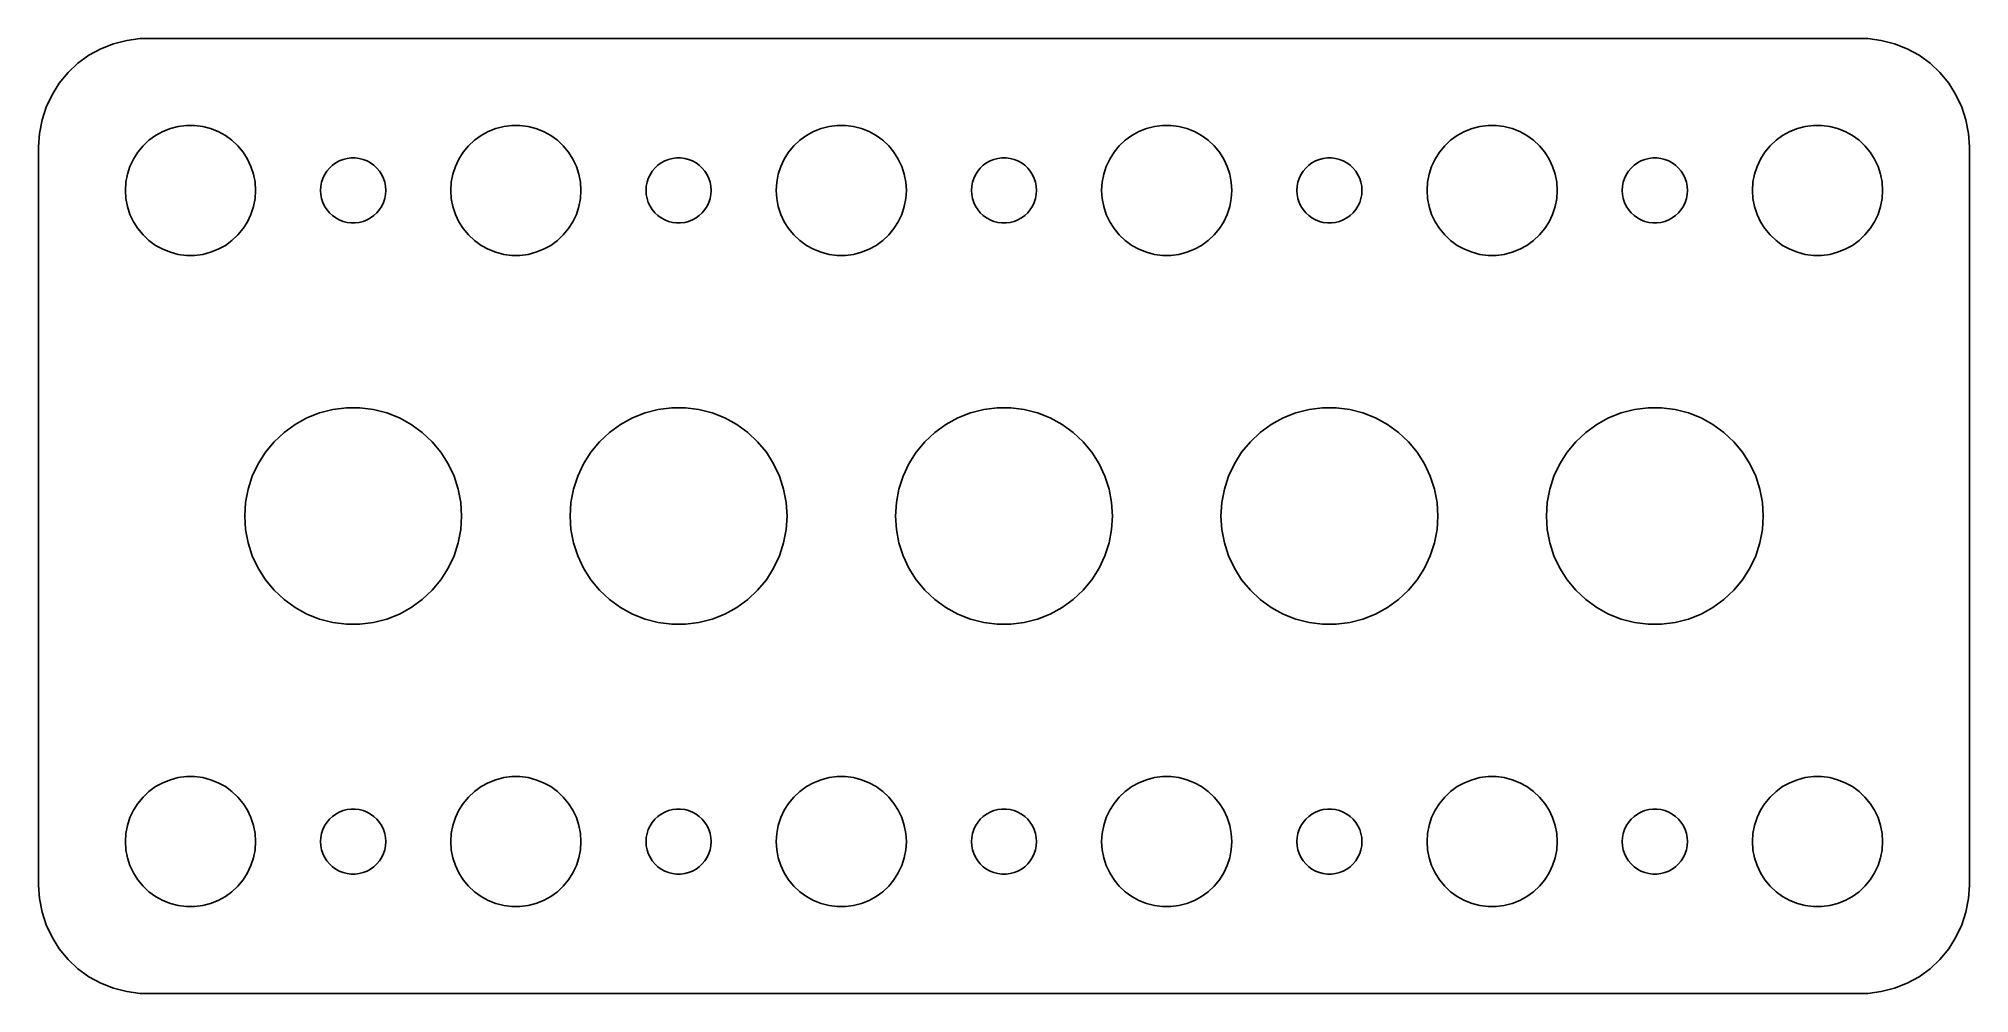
# Model space of a CAD drawing. Header units: metres. Extents: x -44.5 to 44.5, y -22 to 22.
import ezdxf

# ---------------------------------------------------------------- set-up
doc = ezdxf.new("R2010")
doc.units = ezdxf.units.M

msp = doc.modelspace()

# ---------------------------------------------------------------- linework, layer by layer
for p, q in [((-41.6289, 21.5241), (-42.1791, 21.2216)), ((-41.0451, 21.7553), (-41.6289, 21.5241)), ((-40.4369, 21.9114), (-41.0451, 21.7553)), ((-39.8139, 21.9901), (-40.4369, 21.9114)), ((39.8139, 21.9901), (-39.8139, 21.9901)), ((40.4369, 21.9114), (39.8139, 21.9901)), ((41.0451, 21.7553), (40.4369, 21.9114)), ((41.6289, 21.5241), (41.0451, 21.7553)), ((42.1791, 21.2216), (41.6289, 21.5241)), ((-42.6871, 20.8526), (-43.1448, 20.4227)), ((-42.1791, 21.2216), (-42.6871, 20.8526)), ((42.6871, 20.8526), (42.1791, 21.2216)), ((43.1448, 20.4227), (42.6871, 20.8526)), ((-43.5451, 19.9389), (-43.8815, 19.4088)), ((-43.1448, 20.4227), (-43.5451, 19.9389)), ((43.5451, 19.9389), (43.1448, 20.4227)), ((43.8815, 19.4088), (43.5451, 19.9389)), ((-44.1489, 18.8406), (-44.3429, 18.2434)), ((-43.8815, 19.4088), (-44.1489, 18.8406)), ((44.1489, 18.8406), (43.8815, 19.4088)), ((44.3429, 18.2434), (44.1489, 18.8406)), ((-44.3429, 18.2434), (-44.4606, 17.6267)), ((-38.7773, 17.7145), (-38.427, 17.8532)), ((-38.427, 17.8532), (-38.0621, 17.9469)), ((-38.0621, 17.9469), (-37.6884, 17.9941)), ((-37.6884, 17.9941), (-37.3116, 17.9941)), ((-37.3116, 17.9941), (-36.9379, 17.9469)), ((-36.9379, 17.9469), (-36.5729, 17.8532)), ((-36.5729, 17.8532), (-36.2227, 17.7145)), ((-23.7773, 17.7145), (-23.427, 17.8532)), ((-23.427, 17.8532), (-23.0621, 17.9469)), ((-23.0621, 17.9469), (-22.6884, 17.9941)), ((-22.6884, 17.9941), (-22.3116, 17.9941)), ((-22.3116, 17.9941), (-21.9379, 17.9469)), ((-21.9379, 17.9469), (-21.5729, 17.8532)), ((-21.5729, 17.8532), (-21.2227, 17.7145)), ((-8.77733, 17.7145), (-8.42705, 17.8532)), ((-8.42705, 17.8532), (-8.06213, 17.9469)), ((-8.06213, 17.9469), (-7.68837, 17.9941)), ((-7.68837, 17.9941), (-7.31161, 17.9941)), ((-7.31161, 17.9941), (-6.93785, 17.9469)), ((-6.93785, 17.9469), (-6.57294, 17.8532)), ((-6.57294, 17.8532), (-6.22266, 17.7145)), ((6.22266, 17.7145), (6.57294, 17.8532)), ((6.57294, 17.8532), (6.93785, 17.9469)), ((6.93785, 17.9469), (7.31161, 17.9941)), ((7.31161, 17.9941), (7.68837, 17.9941)), ((7.68837, 17.9941), (8.06213, 17.9469)), ((8.06213, 17.9469), (8.42705, 17.8532)), ((8.42705, 17.8532), (8.77733, 17.7145)), ((21.2227, 17.7145), (21.5729, 17.8532)), ((21.5729, 17.8532), (21.9379, 17.9469)), ((21.9379, 17.9469), (22.3116, 17.9941)), ((22.3116, 17.9941), (22.6884, 17.9941)), ((22.6884, 17.9941), (23.0621, 17.9469)), ((23.0621, 17.9469), (23.427, 17.8532)), ((23.427, 17.8532), (23.7773, 17.7145)), ((36.2227, 17.7145), (36.5729, 17.8532)), ((36.5729, 17.8532), (36.9379, 17.9469)), ((36.9379, 17.9469), (37.3116, 17.9941)), ((37.3116, 17.9941), (37.6884, 17.9941)), ((37.6884, 17.9941), (38.0621, 17.9469)), ((38.0621, 17.9469), (38.427, 17.8532)), ((38.427, 17.8532), (38.7773, 17.7145)), ((44.4606, 17.6267), (44.3429, 18.2434)), ((-44.4606, 17.6267), (-44.5, 17)), ((-44.5, 17), (-44.5, -17)), ((-39.927, 16.7634), (-39.6869, 17.0536)), ((-39.6869, 17.0536), (-39.4123, 17.3115)), ((-39.4123, 17.3115), (-39.1075, 17.533)), ((-39.1075, 17.533), (-38.7773, 17.7145)), ((-36.2227, 17.7145), (-35.8925, 17.533)), ((-35.8925, 17.533), (-35.5877, 17.3115)), ((-35.5877, 17.3115), (-35.3131, 17.0536)), ((-35.3131, 17.0536), (-35.0729, 16.7634)), ((-24.927, 16.7634), (-24.6869, 17.0536)), ((-24.6869, 17.0536), (-24.4123, 17.3115)), ((-24.4123, 17.3115), (-24.1075, 17.533)), ((-24.1075, 17.533), (-23.7773, 17.7145)), ((-21.2227, 17.7145), (-20.8925, 17.533)), ((-20.8925, 17.533), (-20.5877, 17.3115)), ((-20.5877, 17.3115), (-20.3131, 17.0536)), ((-20.3131, 17.0536), (-20.0729, 16.7634)), ((-9.92705, 16.7634), (-9.6869, 17.0536)), ((-9.6869, 17.0536), (-9.41226, 17.3115)), ((-9.41226, 17.3115), (-9.10747, 17.533)), ((-9.10747, 17.533), (-8.77733, 17.7145)), ((-6.22266, 17.7145), (-5.89252, 17.533)), ((-5.89252, 17.533), (-5.58772, 17.3115)), ((-5.58772, 17.3115), (-5.31308, 17.0536)), ((-5.31308, 17.0536), (-5.07294, 16.7634)), ((5.07294, 16.7634), (5.31308, 17.0536)), ((5.31308, 17.0536), (5.58772, 17.3115)), ((5.58772, 17.3115), (5.89252, 17.533)), ((5.89252, 17.533), (6.22266, 17.7145)), ((8.77733, 17.7145), (9.10747, 17.533)), ((9.10747, 17.533), (9.41226, 17.3115)), ((9.41226, 17.3115), (9.6869, 17.0536)), ((9.6869, 17.0536), (9.92705, 16.7634)), ((20.0729, 16.7634), (20.3131, 17.0536)), ((20.3131, 17.0536), (20.5877, 17.3115)), ((20.5877, 17.3115), (20.8925, 17.533)), ((20.8925, 17.533), (21.2227, 17.7145)), ((23.7773, 17.7145), (24.1075, 17.533)), ((24.1075, 17.533), (24.4123, 17.3115)), ((24.4123, 17.3115), (24.6869, 17.0536)), ((24.6869, 17.0536), (24.927, 16.7634)), ((35.0729, 16.7634), (35.3131, 17.0536)), ((35.3131, 17.0536), (35.5877, 17.3115)), ((35.5877, 17.3115), (35.8925, 17.533)), ((35.8925, 17.533), (36.2227, 17.7145)), ((38.7773, 17.7145), (39.1075, 17.533)), ((39.1075, 17.533), (39.4123, 17.3115)), ((39.4123, 17.3115), (39.6869, 17.0536)), ((39.6869, 17.0536), (39.927, 16.7634)), ((44.5, 17), (44.4606, 17.6267)), ((44.5, -17), (44.5, 17)), ((-40.4057, 15.7461), (-40.2893, 16.1044)), ((-40.2893, 16.1044), (-40.1289, 16.4453)), ((-40.1289, 16.4453), (-39.927, 16.7634)), ((-35.0729, 16.7634), (-34.8711, 16.4453)), ((-34.8711, 16.4453), (-34.7107, 16.1044)), ((-34.7107, 16.1044), (-34.5942, 15.7461)), ((-31.2135, 15.8817), (-31.0934, 16.0268)), ((-31.0934, 16.0268), (-30.9561, 16.1558)), ((-30.9561, 16.1558), (-30.8037, 16.2665)), ((-30.8037, 16.2665), (-30.6387, 16.3572)), ((-30.6387, 16.3572), (-30.4635, 16.4266)), ((-30.4635, 16.4266), (-30.2811, 16.4734)), ((-30.2811, 16.4734), (-30.0942, 16.497)), ((-30.0942, 16.497), (-29.9058, 16.497)), ((-29.9058, 16.497), (-29.7189, 16.4734)), ((-29.7189, 16.4734), (-29.5365, 16.4266)), ((-29.5365, 16.4266), (-29.3613, 16.3572)), ((-29.3613, 16.3572), (-29.1963, 16.2665)), ((-29.1963, 16.2665), (-29.0439, 16.1558)), ((-29.0439, 16.1558), (-28.9065, 16.0268)), ((-28.9065, 16.0268), (-28.7865, 15.8817)), ((-25.4057, 15.7461), (-25.2893, 16.1044)), ((-25.2893, 16.1044), (-25.1289, 16.4453)), ((-25.1289, 16.4453), (-24.927, 16.7634)), ((-20.0729, 16.7634), (-19.8711, 16.4453)), ((-19.8711, 16.4453), (-19.7107, 16.1044)), ((-19.7107, 16.1044), (-19.5942, 15.7461)), ((-16.2135, 15.8817), (-16.0934, 16.0268)), ((-16.0934, 16.0268), (-15.9561, 16.1558)), ((-15.9561, 16.1558), (-15.8037, 16.2665)), ((-15.8037, 16.2665), (-15.6387, 16.3572)), ((-15.6387, 16.3572), (-15.4635, 16.4266)), ((-15.4635, 16.4266), (-15.2811, 16.4734)), ((-15.2811, 16.4734), (-15.0942, 16.497)), ((-15.0942, 16.497), (-14.9058, 16.497)), ((-14.9058, 16.497), (-14.7189, 16.4734)), ((-14.7189, 16.4734), (-14.5365, 16.4266)), ((-14.5365, 16.4266), (-14.3613, 16.3572)), ((-14.3613, 16.3572), (-14.1963, 16.2665)), ((-14.1963, 16.2665), (-14.0439, 16.1558)), ((-14.0439, 16.1558), (-13.9065, 16.0268)), ((-13.9065, 16.0268), (-13.7865, 15.8817)), ((-10.4057, 15.7461), (-10.2893, 16.1044)), ((-10.2893, 16.1044), (-10.1289, 16.4453)), ((-10.1289, 16.4453), (-9.92705, 16.7634)), ((-5.07294, 16.7634), (-4.87108, 16.4453)), ((-4.87108, 16.4453), (-4.71066, 16.1044)), ((-4.71066, 16.1044), (-4.59424, 15.7461)), ((-1.21352, 15.8817), (-1.09344, 16.0268)), ((-1.09344, 16.0268), (-0.956131, 16.1558)), ((-0.956131, 16.1558), (-0.803726, 16.2665)), ((-0.803726, 16.2665), (-0.638657, 16.3572)), ((-0.638657, 16.3572), (-0.463516, 16.4266)), ((-0.463516, 16.4266), (-0.281067, 16.4734)), ((-0.281067, 16.4734), (-0.094177, 16.497)), ((-0.094177, 16.497), (0.094177, 16.497)), ((0.094177, 16.497), (0.281067, 16.4734)), ((0.281067, 16.4734), (0.463516, 16.4266)), ((0.463516, 16.4266), (0.638657, 16.3572)), ((0.638657, 16.3572), (0.803726, 16.2665)), ((0.803726, 16.2665), (0.956131, 16.1558)), ((0.956131, 16.1558), (1.09344, 16.0268)), ((1.09344, 16.0268), (1.21352, 15.8817)), ((4.59424, 15.7461), (4.71066, 16.1044)), ((4.71066, 16.1044), (4.87108, 16.4453)), ((4.87108, 16.4453), (5.07294, 16.7634)), ((9.92705, 16.7634), (10.1289, 16.4453)), ((10.1289, 16.4453), (10.2893, 16.1044)), ((10.2893, 16.1044), (10.4057, 15.7461)), ((13.7865, 15.8817), (13.9065, 16.0268)), ((13.9065, 16.0268), (14.0439, 16.1558)), ((14.0439, 16.1558), (14.1963, 16.2665)), ((14.1963, 16.2665), (14.3613, 16.3572)), ((14.3613, 16.3572), (14.5365, 16.4266)), ((14.5365, 16.4266), (14.7189, 16.4734)), ((14.7189, 16.4734), (14.9058, 16.497)), ((14.9058, 16.497), (15.0942, 16.497)), ((15.0942, 16.497), (15.2811, 16.4734)), ((15.2811, 16.4734), (15.4635, 16.4266)), ((15.4635, 16.4266), (15.6387, 16.3572)), ((15.6387, 16.3572), (15.8037, 16.2665)), ((15.8037, 16.2665), (15.9561, 16.1558)), ((15.9561, 16.1558), (16.0934, 16.0268)), ((16.0934, 16.0268), (16.2135, 15.8817)), ((19.5942, 15.7461), (19.7107, 16.1044)), ((19.7107, 16.1044), (19.8711, 16.4453)), ((19.8711, 16.4453), (20.0729, 16.7634)), ((24.927, 16.7634), (25.1289, 16.4453)), ((25.1289, 16.4453), (25.2893, 16.1044)), ((25.2893, 16.1044), (25.4057, 15.7461)), ((28.7865, 15.8817), (28.9065, 16.0268)), ((28.9065, 16.0268), (29.0439, 16.1558)), ((29.0439, 16.1558), (29.1963, 16.2665)), ((29.1963, 16.2665), (29.3613, 16.3572)), ((29.3613, 16.3572), (29.5365, 16.4266)), ((29.5365, 16.4266), (29.7189, 16.4734)), ((29.7189, 16.4734), (29.9058, 16.497)), ((29.9058, 16.497), (30.0942, 16.497)), ((30.0942, 16.497), (30.2811, 16.4734)), ((30.2811, 16.4734), (30.4635, 16.4266)), ((30.4635, 16.4266), (30.6387, 16.3572)), ((30.6387, 16.3572), (30.8037, 16.2665)), ((30.8037, 16.2665), (30.9561, 16.1558)), ((30.9561, 16.1558), (31.0934, 16.0268)), ((31.0934, 16.0268), (31.2135, 15.8817)), ((34.5942, 15.7461), (34.7107, 16.1044)), ((34.7107, 16.1044), (34.8711, 16.4453)), ((34.8711, 16.4453), (35.0729, 16.7634)), ((39.927, 16.7634), (40.1289, 16.4453)), ((40.1289, 16.4453), (40.2893, 16.1044)), ((40.2893, 16.1044), (40.4057, 15.7461)), ((-40.5, 15), (-40.4763, 15.376)), ((-40.4763, 15.376), (-40.4057, 15.7461)), ((-34.5942, 15.7461), (-34.5237, 15.376)), ((-34.5237, 15.376), (-34.5, 15)), ((-31.5, 15), (-31.4882, 15.188)), ((-31.4882, 15.188), (-31.4529, 15.373)), ((-31.4529, 15.373), (-31.3947, 15.5522)), ((-31.3947, 15.5522), (-31.3145, 15.7226)), ((-31.3145, 15.7226), (-31.2135, 15.8817)), ((-28.7865, 15.8817), (-28.6855, 15.7226)), ((-28.6855, 15.7226), (-28.6053, 15.5522)), ((-28.6053, 15.5522), (-28.5471, 15.373)), ((-28.5471, 15.373), (-28.5118, 15.188)), ((-28.5118, 15.188), (-28.5, 15)), ((-25.5, 15), (-25.4763, 15.376)), ((-25.4763, 15.376), (-25.4057, 15.7461)), ((-19.5942, 15.7461), (-19.5237, 15.376)), ((-19.5237, 15.376), (-19.5, 15)), ((-16.5, 15), (-16.4882, 15.188)), ((-16.4882, 15.188), (-16.4529, 15.373)), ((-16.4529, 15.373), (-16.3947, 15.5522)), ((-16.3947, 15.5522), (-16.3145, 15.7226)), ((-16.3145, 15.7226), (-16.2135, 15.8817)), ((-13.7865, 15.8817), (-13.6855, 15.7226)), ((-13.6855, 15.7226), (-13.6053, 15.5522)), ((-13.6053, 15.5522), (-13.5471, 15.373)), ((-13.5471, 15.373), (-13.5118, 15.188)), ((-13.5118, 15.188), (-13.5, 15)), ((-10.5, 15), (-10.4763, 15.376)), ((-10.4763, 15.376), (-10.4057, 15.7461)), ((-4.59424, 15.7461), (-4.52365, 15.376)), ((-4.52365, 15.376), (-4.5, 15)), ((-1.5, 15), (-1.48816, 15.188)), ((-1.48816, 15.188), (-1.45287, 15.373)), ((-1.45287, 15.373), (-1.39465, 15.5522)), ((-1.39465, 15.5522), (-1.31445, 15.7226)), ((-1.31445, 15.7226), (-1.21352, 15.8817)), ((1.21352, 15.8817), (1.31445, 15.7226)), ((1.31445, 15.7226), (1.39465, 15.5522)), ((1.39465, 15.5522), (1.45287, 15.373)), ((1.45287, 15.373), (1.48816, 15.188)), ((1.48816, 15.188), (1.5, 15)), ((4.5, 15), (4.52365, 15.376)), ((4.52365, 15.376), (4.59424, 15.7461)), ((10.4057, 15.7461), (10.4763, 15.376)), ((10.4763, 15.376), (10.5, 15)), ((13.5, 15), (13.5118, 15.188)), ((13.5118, 15.188), (13.5471, 15.373)), ((13.5471, 15.373), (13.6053, 15.5522)), ((13.6053, 15.5522), (13.6855, 15.7226)), ((13.6855, 15.7226), (13.7865, 15.8817)), ((16.2135, 15.8817), (16.3145, 15.7226)), ((16.3145, 15.7226), (16.3947, 15.5522)), ((16.3947, 15.5522), (16.4529, 15.373)), ((16.4529, 15.373), (16.4882, 15.188)), ((16.4882, 15.188), (16.5, 15)), ((19.5, 15), (19.5237, 15.376)), ((19.5237, 15.376), (19.5942, 15.7461)), ((25.4057, 15.7461), (25.4763, 15.376)), ((25.4763, 15.376), (25.5, 15)), ((28.5, 15), (28.5118, 15.188)), ((28.5118, 15.188), (28.5471, 15.373)), ((28.5471, 15.373), (28.6053, 15.5522)), ((28.6053, 15.5522), (28.6855, 15.7226)), ((28.6855, 15.7226), (28.7865, 15.8817)), ((31.2135, 15.8817), (31.3145, 15.7226)), ((31.3145, 15.7226), (31.3947, 15.5522)), ((31.3947, 15.5522), (31.4529, 15.373)), ((31.4529, 15.373), (31.4882, 15.188)), ((31.4882, 15.188), (31.5, 15)), ((34.5, 15), (34.5237, 15.376)), ((34.5237, 15.376), (34.5942, 15.7461)), ((40.4057, 15.7461), (40.4763, 15.376)), ((40.4763, 15.376), (40.5, 15)), ((-40.4763, 14.624), (-40.5, 15)), ((-40.4057, 14.2539), (-40.4763, 14.624)), ((-40.2893, 13.8956), (-40.4057, 14.2539)), ((-34.5942, 14.2539), (-34.7107, 13.8956)), ((-34.5237, 14.624), (-34.5942, 14.2539)), ((-34.5, 15), (-34.5237, 14.624)), ((-31.4882, 14.812), (-31.5, 15)), ((-31.4529, 14.627), (-31.4882, 14.812)), ((-31.3947, 14.4478), (-31.4529, 14.627)), ((-31.3145, 14.2774), (-31.3947, 14.4478)), ((-31.2135, 14.1183), (-31.3145, 14.2774)), ((-28.6855, 14.2774), (-28.7865, 14.1183)), ((-28.6053, 14.4478), (-28.6855, 14.2774)), ((-28.5471, 14.627), (-28.6053, 14.4478)), ((-28.5118, 14.812), (-28.5471, 14.627)), ((-28.5, 15), (-28.5118, 14.812)), ((-25.4763, 14.624), (-25.5, 15)), ((-25.4057, 14.2539), (-25.4763, 14.624)), ((-25.2893, 13.8956), (-25.4057, 14.2539)), ((-19.5942, 14.2539), (-19.7107, 13.8956)), ((-19.5237, 14.624), (-19.5942, 14.2539)), ((-19.5, 15), (-19.5237, 14.624)), ((-16.4882, 14.812), (-16.5, 15)), ((-16.4529, 14.627), (-16.4882, 14.812)), ((-16.3947, 14.4478), (-16.4529, 14.627)), ((-16.3145, 14.2774), (-16.3947, 14.4478)), ((-16.2135, 14.1183), (-16.3145, 14.2774)), ((-13.6855, 14.2774), (-13.7865, 14.1183)), ((-13.6053, 14.4478), (-13.6855, 14.2774)), ((-13.5471, 14.627), (-13.6053, 14.4478)), ((-13.5118, 14.812), (-13.5471, 14.627)), ((-13.5, 15), (-13.5118, 14.812)), ((-10.4763, 14.624), (-10.5, 15)), ((-10.4057, 14.2539), (-10.4763, 14.624)), ((-10.2893, 13.8956), (-10.4057, 14.2539)), ((-4.59424, 14.2539), (-4.71066, 13.8956)), ((-4.52365, 14.624), (-4.59424, 14.2539)), ((-4.5, 15), (-4.52365, 14.624)), ((-1.48816, 14.812), (-1.5, 15)), ((-1.45287, 14.627), (-1.48816, 14.812)), ((-1.39465, 14.4478), (-1.45287, 14.627)), ((-1.31445, 14.2774), (-1.39465, 14.4478)), ((-1.21352, 14.1183), (-1.31445, 14.2774)), ((1.31445, 14.2774), (1.21352, 14.1183)), ((1.39465, 14.4478), (1.31445, 14.2774)), ((1.45287, 14.627), (1.39465, 14.4478)), ((1.48816, 14.812), (1.45287, 14.627)), ((1.5, 15), (1.48816, 14.812)), ((4.52365, 14.624), (4.5, 15)), ((4.59424, 14.2539), (4.52365, 14.624)), ((4.71066, 13.8956), (4.59424, 14.2539)), ((10.4057, 14.2539), (10.2893, 13.8956)), ((10.4763, 14.624), (10.4057, 14.2539)), ((10.5, 15), (10.4763, 14.624)), ((13.5118, 14.812), (13.5, 15)), ((13.5471, 14.627), (13.5118, 14.812)), ((13.6053, 14.4478), (13.5471, 14.627)), ((13.6855, 14.2774), (13.6053, 14.4478)), ((13.7865, 14.1183), (13.6855, 14.2774)), ((16.3145, 14.2774), (16.2135, 14.1183)), ((16.3947, 14.4478), (16.3145, 14.2774)), ((16.4529, 14.627), (16.3947, 14.4478)), ((16.4882, 14.812), (16.4529, 14.627)), ((16.5, 15), (16.4882, 14.812)), ((19.5237, 14.624), (19.5, 15)), ((19.5942, 14.2539), (19.5237, 14.624)), ((19.7107, 13.8956), (19.5942, 14.2539)), ((25.4057, 14.2539), (25.2893, 13.8956)), ((25.4763, 14.624), (25.4057, 14.2539)), ((25.5, 15), (25.4763, 14.624)), ((28.5118, 14.812), (28.5, 15)), ((28.5471, 14.627), (28.5118, 14.812)), ((28.6053, 14.4478), (28.5471, 14.627)), ((28.6855, 14.2774), (28.6053, 14.4478)), ((28.7865, 14.1183), (28.6855, 14.2774)), ((31.3145, 14.2774), (31.2135, 14.1183)), ((31.3947, 14.4478), (31.3145, 14.2774)), ((31.4529, 14.627), (31.3947, 14.4478)), ((31.4882, 14.812), (31.4529, 14.627)), ((31.5, 15), (31.4882, 14.812)), ((34.5237, 14.624), (34.5, 15)), ((34.5942, 14.2539), (34.5237, 14.624)), ((34.7107, 13.8956), (34.5942, 14.2539)), ((40.4057, 14.2539), (40.2893, 13.8956)), ((40.4763, 14.624), (40.4057, 14.2539)), ((40.5, 15), (40.4763, 14.624)), ((-40.1289, 13.5547), (-40.2893, 13.8956)), ((-39.927, 13.2366), (-40.1289, 13.5547)), ((-34.8711, 13.5547), (-35.0729, 13.2366)), ((-34.7107, 13.8956), (-34.8711, 13.5547)), ((-31.0934, 13.9732), (-31.2135, 14.1183)), ((-30.9561, 13.8442), (-31.0934, 13.9732)), ((-30.8037, 13.7335), (-30.9561, 13.8442)), ((-30.6387, 13.6427), (-30.8037, 13.7335)), ((-30.4635, 13.5734), (-30.6387, 13.6427)), ((-30.2811, 13.5266), (-30.4635, 13.5734)), ((-30.0942, 13.5029), (-30.2811, 13.5266)), ((-29.9058, 13.5029), (-30.0942, 13.5029)), ((-29.7189, 13.5266), (-29.9058, 13.5029)), ((-29.5365, 13.5734), (-29.7189, 13.5266)), ((-29.3613, 13.6427), (-29.5365, 13.5734)), ((-29.1963, 13.7335), (-29.3613, 13.6427)), ((-29.0439, 13.8442), (-29.1963, 13.7335)), ((-28.9065, 13.9732), (-29.0439, 13.8442)), ((-28.7865, 14.1183), (-28.9065, 13.9732)), ((-25.1289, 13.5547), (-25.2893, 13.8956)), ((-24.927, 13.2366), (-25.1289, 13.5547)), ((-19.8711, 13.5547), (-20.0729, 13.2366)), ((-19.7107, 13.8956), (-19.8711, 13.5547)), ((-16.0934, 13.9732), (-16.2135, 14.1183)), ((-15.9561, 13.8442), (-16.0934, 13.9732)), ((-15.8037, 13.7335), (-15.9561, 13.8442)), ((-15.6387, 13.6427), (-15.8037, 13.7335)), ((-15.4635, 13.5734), (-15.6387, 13.6427)), ((-15.2811, 13.5266), (-15.4635, 13.5734)), ((-15.0942, 13.5029), (-15.2811, 13.5266)), ((-14.9058, 13.5029), (-15.0942, 13.5029)), ((-14.7189, 13.5266), (-14.9058, 13.5029)), ((-14.5365, 13.5734), (-14.7189, 13.5266)), ((-14.3613, 13.6427), (-14.5365, 13.5734)), ((-14.1963, 13.7335), (-14.3613, 13.6427)), ((-14.0439, 13.8442), (-14.1963, 13.7335)), ((-13.9065, 13.9732), (-14.0439, 13.8442)), ((-13.7865, 14.1183), (-13.9065, 13.9732)), ((-10.1289, 13.5547), (-10.2893, 13.8956)), ((-9.92705, 13.2366), (-10.1289, 13.5547)), ((-4.87108, 13.5547), (-5.07294, 13.2366)), ((-4.71066, 13.8956), (-4.87108, 13.5547)), ((-1.09344, 13.9732), (-1.21352, 14.1183)), ((-0.956131, 13.8442), (-1.09344, 13.9732)), ((-0.803726, 13.7335), (-0.956131, 13.8442)), ((-0.638657, 13.6427), (-0.803726, 13.7335)), ((-0.463516, 13.5734), (-0.638657, 13.6427)), ((-0.281067, 13.5266), (-0.463516, 13.5734)), ((-0.094177, 13.5029), (-0.281067, 13.5266)), ((0.094177, 13.5029), (-0.094177, 13.5029)), ((0.281067, 13.5266), (0.094177, 13.5029)), ((0.463516, 13.5734), (0.281067, 13.5266)), ((0.638657, 13.6427), (0.463516, 13.5734)), ((0.803726, 13.7335), (0.638657, 13.6427)), ((0.956131, 13.8442), (0.803726, 13.7335)), ((1.09344, 13.9732), (0.956131, 13.8442)), ((1.21352, 14.1183), (1.09344, 13.9732)), ((4.87108, 13.5547), (4.71066, 13.8956)), ((5.07294, 13.2366), (4.87108, 13.5547)), ((10.1289, 13.5547), (9.92705, 13.2366)), ((10.2893, 13.8956), (10.1289, 13.5547)), ((13.9065, 13.9732), (13.7865, 14.1183)), ((14.0439, 13.8442), (13.9065, 13.9732)), ((14.1963, 13.7335), (14.0439, 13.8442)), ((14.3613, 13.6427), (14.1963, 13.7335)), ((14.5365, 13.5734), (14.3613, 13.6427)), ((14.7189, 13.5266), (14.5365, 13.5734)), ((14.9058, 13.5029), (14.7189, 13.5266)), ((15.0942, 13.5029), (14.9058, 13.5029)), ((15.2811, 13.5266), (15.0942, 13.5029)), ((15.4635, 13.5734), (15.2811, 13.5266)), ((15.6387, 13.6427), (15.4635, 13.5734)), ((15.8037, 13.7335), (15.6387, 13.6427)), ((15.9561, 13.8442), (15.8037, 13.7335)), ((16.0934, 13.9732), (15.9561, 13.8442)), ((16.2135, 14.1183), (16.0934, 13.9732)), ((19.8711, 13.5547), (19.7107, 13.8956)), ((20.0729, 13.2366), (19.8711, 13.5547)), ((25.1289, 13.5547), (24.927, 13.2366)), ((25.2893, 13.8956), (25.1289, 13.5547)), ((28.9065, 13.9732), (28.7865, 14.1183)), ((29.0439, 13.8442), (28.9065, 13.9732)), ((29.1963, 13.7335), (29.0439, 13.8442)), ((29.3613, 13.6427), (29.1963, 13.7335)), ((29.5365, 13.5734), (29.3613, 13.6427)), ((29.7189, 13.5266), (29.5365, 13.5734)), ((29.9058, 13.5029), (29.7189, 13.5266)), ((30.0942, 13.5029), (29.9058, 13.5029)), ((30.2811, 13.5266), (30.0942, 13.5029)), ((30.4635, 13.5734), (30.2811, 13.5266)), ((30.6387, 13.6427), (30.4635, 13.5734)), ((30.8037, 13.7335), (30.6387, 13.6427)), ((30.9561, 13.8442), (30.8037, 13.7335)), ((31.0934, 13.9732), (30.9561, 13.8442)), ((31.2135, 14.1183), (31.0934, 13.9732)), ((34.8711, 13.5547), (34.7107, 13.8956)), ((35.0729, 13.2366), (34.8711, 13.5547)), ((40.1289, 13.5547), (39.927, 13.2366)), ((40.2893, 13.8956), (40.1289, 13.5547)), ((-39.6869, 12.9464), (-39.927, 13.2366)), ((-39.4123, 12.6884), (-39.6869, 12.9464)), ((-39.1075, 12.467), (-39.4123, 12.6884)), ((-38.7773, 12.2855), (-39.1075, 12.467)), ((-35.8925, 12.467), (-36.2227, 12.2855)), ((-35.5877, 12.6884), (-35.8925, 12.467)), ((-35.3131, 12.9464), (-35.5877, 12.6884)), ((-35.0729, 13.2366), (-35.3131, 12.9464)), ((-24.6869, 12.9464), (-24.927, 13.2366)), ((-24.4123, 12.6884), (-24.6869, 12.9464)), ((-24.1075, 12.467), (-24.4123, 12.6884)), ((-23.7773, 12.2855), (-24.1075, 12.467)), ((-20.8925, 12.467), (-21.2227, 12.2855)), ((-20.5877, 12.6884), (-20.8925, 12.467)), ((-20.3131, 12.9464), (-20.5877, 12.6884)), ((-20.0729, 13.2366), (-20.3131, 12.9464)), ((-9.6869, 12.9464), (-9.92705, 13.2366)), ((-9.41226, 12.6884), (-9.6869, 12.9464)), ((-9.10747, 12.467), (-9.41226, 12.6884)), ((-8.77733, 12.2855), (-9.10747, 12.467)), ((-5.89252, 12.467), (-6.22266, 12.2855)), ((-5.58772, 12.6884), (-5.89252, 12.467)), ((-5.31308, 12.9464), (-5.58772, 12.6884)), ((-5.07294, 13.2366), (-5.31308, 12.9464)), ((5.31308, 12.9464), (5.07294, 13.2366)), ((5.58772, 12.6884), (5.31308, 12.9464)), ((5.89252, 12.467), (5.58772, 12.6884)), ((6.22266, 12.2855), (5.89252, 12.467)), ((9.10747, 12.467), (8.77733, 12.2855)), ((9.41226, 12.6884), (9.10747, 12.467)), ((9.6869, 12.9464), (9.41226, 12.6884)), ((9.92705, 13.2366), (9.6869, 12.9464)), ((20.3131, 12.9464), (20.0729, 13.2366)), ((20.5877, 12.6884), (20.3131, 12.9464)), ((20.8925, 12.467), (20.5877, 12.6884)), ((21.2227, 12.2855), (20.8925, 12.467)), ((24.1075, 12.467), (23.7773, 12.2855)), ((24.4123, 12.6884), (24.1075, 12.467)), ((24.6869, 12.9464), (24.4123, 12.6884)), ((24.927, 13.2366), (24.6869, 12.9464)), ((35.3131, 12.9464), (35.0729, 13.2366)), ((35.5877, 12.6884), (35.3131, 12.9464)), ((35.8925, 12.467), (35.5877, 12.6884)), ((36.2227, 12.2855), (35.8925, 12.467)), ((39.1075, 12.467), (38.7773, 12.2855)), ((39.4123, 12.6884), (39.1075, 12.467)), ((39.6869, 12.9464), (39.4123, 12.6884)), ((39.927, 13.2366), (39.6869, 12.9464)), ((-38.427, 12.1468), (-38.7773, 12.2855)), ((-38.0621, 12.0531), (-38.427, 12.1468)), ((-37.6884, 12.0059), (-38.0621, 12.0531)), ((-37.3116, 12.0059), (-37.6884, 12.0059)), ((-36.9379, 12.0531), (-37.3116, 12.0059)), ((-36.5729, 12.1468), (-36.9379, 12.0531)), ((-36.2227, 12.2855), (-36.5729, 12.1468)), ((-23.427, 12.1468), (-23.7773, 12.2855)), ((-23.0621, 12.0531), (-23.427, 12.1468)), ((-22.6884, 12.0059), (-23.0621, 12.0531)), ((-22.3116, 12.0059), (-22.6884, 12.0059)), ((-21.9379, 12.0531), (-22.3116, 12.0059)), ((-21.5729, 12.1468), (-21.9379, 12.0531)), ((-21.2227, 12.2855), (-21.5729, 12.1468)), ((-8.42705, 12.1468), (-8.77733, 12.2855)), ((-8.06213, 12.0531), (-8.42705, 12.1468)), ((-7.68837, 12.0059), (-8.06213, 12.0531)), ((-7.31161, 12.0059), (-7.68837, 12.0059)), ((-6.93785, 12.0531), (-7.31161, 12.0059)), ((-6.57294, 12.1468), (-6.93785, 12.0531)), ((-6.22266, 12.2855), (-6.57294, 12.1468)), ((6.57294, 12.1468), (6.22266, 12.2855)), ((6.93785, 12.0531), (6.57294, 12.1468)), ((7.31161, 12.0059), (6.93785, 12.0531)), ((7.68837, 12.0059), (7.31161, 12.0059)), ((8.06213, 12.0531), (7.68837, 12.0059)), ((8.42705, 12.1468), (8.06213, 12.0531)), ((8.77733, 12.2855), (8.42705, 12.1468)), ((21.5729, 12.1468), (21.2227, 12.2855)), ((21.9379, 12.0531), (21.5729, 12.1468)), ((22.3116, 12.0059), (21.9379, 12.0531)), ((22.6884, 12.0059), (22.3116, 12.0059)), ((23.0621, 12.0531), (22.6884, 12.0059)), ((23.427, 12.1468), (23.0621, 12.0531)), ((23.7773, 12.2855), (23.427, 12.1468)), ((36.5729, 12.1468), (36.2227, 12.2855)), ((36.9379, 12.0531), (36.5729, 12.1468)), ((37.3116, 12.0059), (36.9379, 12.0531)), ((37.6884, 12.0059), (37.3116, 12.0059)), ((38.0621, 12.0531), (37.6884, 12.0059)), ((38.427, 12.1468), (38.0621, 12.0531)), ((38.7773, 12.2855), (38.427, 12.1468)), ((-32.6791, 4.22163), (-32.1289, 4.52412)), ((-32.1289, 4.52412), (-31.5451, 4.75528)), ((-31.5451, 4.75528), (-30.9369, 4.91142)), ((-30.9369, 4.91142), (-30.3139, 4.99013)), ((-30.3139, 4.99013), (-29.686, 4.99013)), ((-29.686, 4.99013), (-29.0631, 4.91142)), ((-29.0631, 4.91142), (-28.4549, 4.75528)), ((-28.4549, 4.75528), (-27.8711, 4.52412)), ((-27.8711, 4.52412), (-27.3209, 4.22163)), ((-17.6791, 4.22163), (-17.1289, 4.52412)), ((-17.1289, 4.52412), (-16.5451, 4.75528)), ((-16.5451, 4.75528), (-15.9369, 4.91142)), ((-15.9369, 4.91142), (-15.3139, 4.99013)), ((-15.3139, 4.99013), (-14.686, 4.99013)), ((-14.686, 4.99013), (-14.0631, 4.91142)), ((-14.0631, 4.91142), (-13.4549, 4.75528)), ((-13.4549, 4.75528), (-12.8711, 4.52412)), ((-12.8711, 4.52412), (-12.3209, 4.22163)), ((-2.67912, 4.22163), (-2.12889, 4.52412)), ((-2.12889, 4.52412), (-1.54507, 4.75528)), ((-1.54507, 4.75528), (-0.936905, 4.91142)), ((-0.936905, 4.91142), (-0.31395, 4.99013)), ((-0.31395, 4.99013), (0.31395, 4.99013)), ((0.31395, 4.99013), (0.936905, 4.91142)), ((0.936905, 4.91142), (1.54507, 4.75528)), ((1.54507, 4.75528), (2.12889, 4.52412)), ((2.12889, 4.52412), (2.67912, 4.22163)), ((12.3209, 4.22163), (12.8711, 4.52412)), ((12.8711, 4.52412), (13.4549, 4.75528)), ((13.4549, 4.75528), (14.0631, 4.91142)), ((14.0631, 4.91142), (14.686, 4.99013)), ((14.686, 4.99013), (15.3139, 4.99013)), ((15.3139, 4.99013), (15.9369, 4.91142)), ((15.9369, 4.91142), (16.5451, 4.75528)), ((16.5451, 4.75528), (17.1289, 4.52412)), ((17.1289, 4.52412), (17.6791, 4.22163)), ((27.3209, 4.22163), (27.8711, 4.52412)), ((27.8711, 4.52412), (28.4549, 4.75528)), ((28.4549, 4.75528), (29.0631, 4.91142)), ((29.0631, 4.91142), (29.686, 4.99013)), ((29.686, 4.99013), (30.3139, 4.99013)), ((30.3139, 4.99013), (30.9369, 4.91142)), ((30.9369, 4.91142), (31.5451, 4.75528)), ((31.5451, 4.75528), (32.1289, 4.52412)), ((32.1289, 4.52412), (32.6791, 4.22163)), ((-33.6448, 3.42273), (-33.1871, 3.85255)), ((-33.1871, 3.85255), (-32.6791, 4.22163)), ((-27.3209, 4.22163), (-26.8129, 3.85255)), ((-26.8129, 3.85255), (-26.3551, 3.42273)), ((-18.6448, 3.42273), (-18.1871, 3.85255)), ((-18.1871, 3.85255), (-17.6791, 4.22163)), ((-12.3209, 4.22163), (-11.8129, 3.85255)), ((-11.8129, 3.85255), (-11.3551, 3.42273)), ((-3.64484, 3.42273), (-3.18712, 3.85255)), ((-3.18712, 3.85255), (-2.67912, 4.22163)), ((2.67912, 4.22163), (3.18712, 3.85255)), ((3.18712, 3.85255), (3.64484, 3.42273)), ((11.3551, 3.42273), (11.8129, 3.85255)), ((11.8129, 3.85255), (12.3209, 4.22163)), ((17.6791, 4.22163), (18.1871, 3.85255)), ((18.1871, 3.85255), (18.6448, 3.42273)), ((26.3551, 3.42273), (26.8129, 3.85255)), ((26.8129, 3.85255), (27.3209, 4.22163)), ((32.6791, 4.22163), (33.1871, 3.85255)), ((33.1871, 3.85255), (33.6448, 3.42273)), ((-34.3815, 2.40877), (-34.0451, 2.93892)), ((-34.0451, 2.93892), (-33.6448, 3.42273)), ((-26.3551, 3.42273), (-25.9549, 2.93892)), ((-25.9549, 2.93892), (-25.6185, 2.40877)), ((-19.3815, 2.40877), (-19.0451, 2.93892)), ((-19.0451, 2.93892), (-18.6448, 3.42273)), ((-11.3551, 3.42273), (-10.9549, 2.93892)), ((-10.9549, 2.93892), (-10.6185, 2.40877)), ((-4.38153, 2.40877), (-4.04507, 2.93892)), ((-4.04507, 2.93892), (-3.64484, 3.42273)), ((3.64484, 3.42273), (4.04507, 2.93892)), ((4.04507, 2.93892), (4.38153, 2.40877)), ((10.6185, 2.40877), (10.9549, 2.93892)), ((10.9549, 2.93892), (11.3551, 3.42273)), ((18.6448, 3.42273), (19.0451, 2.93892)), ((19.0451, 2.93892), (19.3815, 2.40877)), ((25.6185, 2.40877), (25.9549, 2.93892)), ((25.9549, 2.93892), (26.3551, 3.42273)), ((33.6448, 3.42273), (34.0451, 2.93892)), ((34.0451, 2.93892), (34.3815, 2.40877)), ((-34.8429, 1.24344), (-34.6489, 1.84062)), ((-34.6489, 1.84062), (-34.3815, 2.40877)), ((-25.6185, 2.40877), (-25.3511, 1.84062)), ((-25.3511, 1.84062), (-25.1571, 1.24344)), ((-19.8429, 1.24344), (-19.6489, 1.84062)), ((-19.6489, 1.84062), (-19.3815, 2.40877)), ((-10.6185, 2.40877), (-10.3511, 1.84062)), ((-10.3511, 1.84062), (-10.1571, 1.24344)), ((-4.84291, 1.24344), (-4.64888, 1.84062)), ((-4.64888, 1.84062), (-4.38153, 2.40877)), ((4.38153, 2.40877), (4.64888, 1.84062)), ((4.64888, 1.84062), (4.84291, 1.24344)), ((10.1571, 1.24344), (10.3511, 1.84062)), ((10.3511, 1.84062), (10.6185, 2.40877)), ((19.3815, 2.40877), (19.6489, 1.84062)), ((19.6489, 1.84062), (19.8429, 1.24344)), ((25.1571, 1.24344), (25.3511, 1.84062)), ((25.3511, 1.84062), (25.6185, 2.40877)), ((34.3815, 2.40877), (34.6489, 1.84062)), ((34.6489, 1.84062), (34.8429, 1.24344)), ((-34.9606, 0.626663), (-34.8429, 1.24344)), ((-25.1571, 1.24344), (-25.0394, 0.626663)), ((-19.9606, 0.626663), (-19.8429, 1.24344)), ((-10.1571, 1.24344), (-10.0394, 0.626663)), ((-4.96057, 0.626663), (-4.84291, 1.24344)), ((4.84291, 1.24344), (4.96057, 0.626663)), ((10.0394, 0.626663), (10.1571, 1.24344)), ((19.8429, 1.24344), (19.9606, 0.626663)), ((25.0394, 0.626663), (25.1571, 1.24344)), ((34.8429, 1.24344), (34.9606, 0.626663)), ((-35, 0), (-34.9606, 0.626663)), ((-34.9606, -0.626663), (-35, 0)), ((-25.0394, 0.626663), (-25, 0)), ((-25, 0), (-25.0394, -0.626663)), ((-20, 0), (-19.9606, 0.626663)), ((-19.9606, -0.626663), (-20, 0)), ((-10.0394, 0.626663), (-10, 0)), ((-10, 0), (-10.0394, -0.626663)), ((-5, 0), (-4.96057, 0.626663)), ((-4.96057, -0.626663), (-5, 0)), ((4.96057, 0.626663), (5, 0)), ((5, 0), (4.96057, -0.626663)), ((10, 0), (10.0394, 0.626663)), ((10.0394, -0.626663), (10, 0)), ((19.9606, 0.626663), (20, 0)), ((20, 0), (19.9606, -0.626663)), ((25, 0), (25.0394, 0.626663)), ((25.0394, -0.626663), (25, 0)), ((34.9606, 0.626663), (35, 0)), ((35, 0), (34.9606, -0.626663)), ((-34.8429, -1.24344), (-34.9606, -0.626663)), ((-25.0394, -0.626663), (-25.1571, -1.24344)), ((-19.8429, -1.24344), (-19.9606, -0.626663)), ((-10.0394, -0.626663), (-10.1571, -1.24344)), ((-4.84291, -1.24344), (-4.96057, -0.626663)), ((4.96057, -0.626663), (4.84291, -1.24344)), ((10.1571, -1.24344), (10.0394, -0.626663)), ((19.9606, -0.626663), (19.8429, -1.24344)), ((25.1571, -1.24344), (25.0394, -0.626663)), ((34.9606, -0.626663), (34.8429, -1.24344)), ((-34.6489, -1.84062), (-34.8429, -1.24344)), ((-25.1571, -1.24344), (-25.3511, -1.84062)), ((-19.6489, -1.84062), (-19.8429, -1.24344)), ((-10.1571, -1.24344), (-10.3511, -1.84062)), ((-4.64888, -1.84062), (-4.84291, -1.24344)), ((4.84291, -1.24344), (4.64888, -1.84062)), ((10.3511, -1.84062), (10.1571, -1.24344)), ((19.8429, -1.24344), (19.6489, -1.84062)), ((25.3511, -1.84062), (25.1571, -1.24344)), ((34.8429, -1.24344), (34.6489, -1.84062)), ((-34.3815, -2.40877), (-34.6489, -1.84062)), ((-34.0451, -2.93892), (-34.3815, -2.40877)), ((-25.6185, -2.40877), (-25.9549, -2.93892)), ((-25.3511, -1.84062), (-25.6185, -2.40877)), ((-19.3815, -2.40877), (-19.6489, -1.84062)), ((-19.0451, -2.93892), (-19.3815, -2.40877)), ((-10.6185, -2.40877), (-10.9549, -2.93892)), ((-10.3511, -1.84062), (-10.6185, -2.40877)), ((-4.38153, -2.40877), (-4.64888, -1.84062)), ((-4.04507, -2.93892), (-4.38153, -2.40877)), ((4.38153, -2.40877), (4.04507, -2.93892)), ((4.64888, -1.84062), (4.38153, -2.40877)), ((10.6185, -2.40877), (10.3511, -1.84062)), ((10.9549, -2.93892), (10.6185, -2.40877)), ((19.3815, -2.40877), (19.0451, -2.93892)), ((19.6489, -1.84062), (19.3815, -2.40877)), ((25.6185, -2.40877), (25.3511, -1.84062)), ((25.9549, -2.93892), (25.6185, -2.40877)), ((34.3815, -2.40877), (34.0451, -2.93892)), ((34.6489, -1.84062), (34.3815, -2.40877)), ((-33.6448, -3.42273), (-34.0451, -2.93892)), ((-33.1871, -3.85255), (-33.6448, -3.42273)), ((-26.3551, -3.42273), (-26.8129, -3.85255)), ((-25.9549, -2.93892), (-26.3551, -3.42273)), ((-18.6448, -3.42273), (-19.0451, -2.93892)), ((-18.1871, -3.85255), (-18.6448, -3.42273)), ((-11.3551, -3.42273), (-11.8129, -3.85255)), ((-10.9549, -2.93892), (-11.3551, -3.42273)), ((-3.64484, -3.42273), (-4.04507, -2.93892)), ((-3.18712, -3.85255), (-3.64484, -3.42273)), ((3.64484, -3.42273), (3.18712, -3.85255)), ((4.04507, -2.93892), (3.64484, -3.42273)), ((11.3551, -3.42273), (10.9549, -2.93892)), ((11.8129, -3.85255), (11.3551, -3.42273)), ((18.6448, -3.42273), (18.1871, -3.85255)), ((19.0451, -2.93892), (18.6448, -3.42273)), ((26.3551, -3.42273), (25.9549, -2.93892)), ((26.8129, -3.85255), (26.3551, -3.42273)), ((33.6448, -3.42273), (33.1871, -3.85255)), ((34.0451, -2.93892), (33.6448, -3.42273)), ((-32.6791, -4.22163), (-33.1871, -3.85255)), ((-32.1289, -4.52412), (-32.6791, -4.22163)), ((-27.3209, -4.22163), (-27.8711, -4.52412)), ((-26.8129, -3.85255), (-27.3209, -4.22163)), ((-17.6791, -4.22163), (-18.1871, -3.85255)), ((-17.1289, -4.52412), (-17.6791, -4.22163)), ((-12.3209, -4.22163), (-12.8711, -4.52412)), ((-11.8129, -3.85255), (-12.3209, -4.22163)), ((-2.67912, -4.22163), (-3.18712, -3.85255)), ((-2.12889, -4.52412), (-2.67912, -4.22163)), ((2.67912, -4.22163), (2.12889, -4.52412)), ((3.18712, -3.85255), (2.67912, -4.22163)), ((12.3209, -4.22163), (11.8129, -3.85255)), ((12.8711, -4.52412), (12.3209, -4.22163)), ((17.6791, -4.22163), (17.1289, -4.52412)), ((18.1871, -3.85255), (17.6791, -4.22163)), ((27.3209, -4.22163), (26.8129, -3.85255)), ((27.8711, -4.52412), (27.3209, -4.22163)), ((32.6791, -4.22163), (32.1289, -4.52412)), ((33.1871, -3.85255), (32.6791, -4.22163)), ((-31.5451, -4.75528), (-32.1289, -4.52412)), ((-30.9369, -4.91142), (-31.5451, -4.75528)), ((-30.3139, -4.99013), (-30.9369, -4.91142)), ((-29.686, -4.99013), (-30.3139, -4.99013)), ((-29.0631, -4.91142), (-29.686, -4.99013)), ((-28.4549, -4.75528), (-29.0631, -4.91142)), ((-27.8711, -4.52412), (-28.4549, -4.75528)), ((-16.5451, -4.75528), (-17.1289, -4.52412)), ((-15.9369, -4.91142), (-16.5451, -4.75528)), ((-15.3139, -4.99013), (-15.9369, -4.91142)), ((-14.686, -4.99013), (-15.3139, -4.99013)), ((-14.0631, -4.91142), (-14.686, -4.99013)), ((-13.4549, -4.75528), (-14.0631, -4.91142)), ((-12.8711, -4.52412), (-13.4549, -4.75528)), ((-1.54507, -4.75528), (-2.12889, -4.52412)), ((-0.936905, -4.91142), (-1.54507, -4.75528)), ((-0.31395, -4.99013), (-0.936905, -4.91142)), ((0.31395, -4.99013), (-0.31395, -4.99013)), ((0.936905, -4.91142), (0.31395, -4.99013)), ((1.54507, -4.75528), (0.936905, -4.91142)), ((2.12889, -4.52412), (1.54507, -4.75528)), ((13.4549, -4.75528), (12.8711, -4.52412)), ((14.0631, -4.91142), (13.4549, -4.75528)), ((14.686, -4.99013), (14.0631, -4.91142)), ((15.3139, -4.99013), (14.686, -4.99013)), ((15.9369, -4.91142), (15.3139, -4.99013)), ((16.5451, -4.75528), (15.9369, -4.91142)), ((17.1289, -4.52412), (16.5451, -4.75528)), ((28.4549, -4.75528), (27.8711, -4.52412)), ((29.0631, -4.91142), (28.4549, -4.75528)), ((29.686, -4.99013), (29.0631, -4.91142)), ((30.3139, -4.99013), (29.686, -4.99013)), ((30.9369, -4.91142), (30.3139, -4.99013)), ((31.5451, -4.75528), (30.9369, -4.91142)), ((32.1289, -4.52412), (31.5451, -4.75528)), ((-39.1075, -12.467), (-38.7773, -12.2855)), ((-38.7773, -12.2855), (-38.427, -12.1468)), ((-38.427, -12.1468), (-38.0621, -12.0531)), ((-38.0621, -12.0531), (-37.6884, -12.0059)), ((-37.6884, -12.0059), (-37.3116, -12.0059)), ((-37.3116, -12.0059), (-36.9379, -12.0531)), ((-36.9379, -12.0531), (-36.5729, -12.1468)), ((-36.5729, -12.1468), (-36.2227, -12.2855)), ((-36.2227, -12.2855), (-35.8925, -12.467)), ((-24.1075, -12.467), (-23.7773, -12.2855)), ((-23.7773, -12.2855), (-23.427, -12.1468)), ((-23.427, -12.1468), (-23.0621, -12.0531)), ((-23.0621, -12.0531), (-22.6884, -12.0059)), ((-22.6884, -12.0059), (-22.3116, -12.0059)), ((-22.3116, -12.0059), (-21.9379, -12.0531)), ((-21.9379, -12.0531), (-21.5729, -12.1468)), ((-21.5729, -12.1468), (-21.2227, -12.2855)), ((-21.2227, -12.2855), (-20.8925, -12.467)), ((-9.10747, -12.467), (-8.77733, -12.2855)), ((-8.77733, -12.2855), (-8.42705, -12.1468)), ((-8.42705, -12.1468), (-8.06213, -12.0531)), ((-8.06213, -12.0531), (-7.68837, -12.0059)), ((-7.68837, -12.0059), (-7.31161, -12.0059)), ((-7.31161, -12.0059), (-6.93785, -12.0531)), ((-6.93785, -12.0531), (-6.57294, -12.1468)), ((-6.57294, -12.1468), (-6.22266, -12.2855)), ((-6.22266, -12.2855), (-5.89252, -12.467)), ((5.89252, -12.467), (6.22266, -12.2855)), ((6.22266, -12.2855), (6.57294, -12.1468)), ((6.57294, -12.1468), (6.93785, -12.0531)), ((6.93785, -12.0531), (7.31161, -12.0059)), ((7.31161, -12.0059), (7.68837, -12.0059)), ((7.68837, -12.0059), (8.06213, -12.0531)), ((8.06213, -12.0531), (8.42705, -12.1468)), ((8.42705, -12.1468), (8.77733, -12.2855)), ((8.77733, -12.2855), (9.10747, -12.467)), ((20.8925, -12.467), (21.2227, -12.2855)), ((21.2227, -12.2855), (21.5729, -12.1468)), ((21.5729, -12.1468), (21.9379, -12.0531)), ((21.9379, -12.0531), (22.3116, -12.0059)), ((22.3116, -12.0059), (22.6884, -12.0059)), ((22.6884, -12.0059), (23.0621, -12.0531)), ((23.0621, -12.0531), (23.427, -12.1468)), ((23.427, -12.1468), (23.7773, -12.2855)), ((23.7773, -12.2855), (24.1075, -12.467)), ((35.8925, -12.467), (36.2227, -12.2855)), ((36.2227, -12.2855), (36.5729, -12.1468)), ((36.5729, -12.1468), (36.9379, -12.0531)), ((36.9379, -12.0531), (37.3116, -12.0059)), ((37.3116, -12.0059), (37.6884, -12.0059)), ((37.6884, -12.0059), (38.0621, -12.0531)), ((38.0621, -12.0531), (38.427, -12.1468)), ((38.427, -12.1468), (38.7773, -12.2855)), ((38.7773, -12.2855), (39.1075, -12.467)), ((-40.1289, -13.5547), (-39.927, -13.2366)), ((-39.927, -13.2366), (-39.6869, -12.9464)), ((-39.6869, -12.9464), (-39.4123, -12.6884)), ((-39.4123, -12.6884), (-39.1075, -12.467)), ((-35.8925, -12.467), (-35.5877, -12.6884)), ((-35.5877, -12.6884), (-35.3131, -12.9464)), ((-35.3131, -12.9464), (-35.0729, -13.2366)), ((-35.0729, -13.2366), (-34.8711, -13.5547)), ((-25.1289, -13.5547), (-24.927, -13.2366)), ((-24.927, -13.2366), (-24.6869, -12.9464)), ((-24.6869, -12.9464), (-24.4123, -12.6884)), ((-24.4123, -12.6884), (-24.1075, -12.467)), ((-20.8925, -12.467), (-20.5877, -12.6884)), ((-20.5877, -12.6884), (-20.3131, -12.9464)), ((-20.3131, -12.9464), (-20.0729, -13.2366)), ((-20.0729, -13.2366), (-19.8711, -13.5547)), ((-10.1289, -13.5547), (-9.92705, -13.2366)), ((-9.92705, -13.2366), (-9.6869, -12.9464)), ((-9.6869, -12.9464), (-9.41226, -12.6884)), ((-9.41226, -12.6884), (-9.10747, -12.467)), ((-5.89252, -12.467), (-5.58772, -12.6884)), ((-5.58772, -12.6884), (-5.31308, -12.9464)), ((-5.31308, -12.9464), (-5.07294, -13.2366)), ((-5.07294, -13.2366), (-4.87108, -13.5547)), ((4.87108, -13.5547), (5.07294, -13.2366)), ((5.07294, -13.2366), (5.31308, -12.9464)), ((5.31308, -12.9464), (5.58772, -12.6884)), ((5.58772, -12.6884), (5.89252, -12.467)), ((9.10747, -12.467), (9.41226, -12.6884)), ((9.41226, -12.6884), (9.6869, -12.9464)), ((9.6869, -12.9464), (9.92705, -13.2366)), ((9.92705, -13.2366), (10.1289, -13.5547)), ((19.8711, -13.5547), (20.0729, -13.2366)), ((20.0729, -13.2366), (20.3131, -12.9464)), ((20.3131, -12.9464), (20.5877, -12.6884)), ((20.5877, -12.6884), (20.8925, -12.467)), ((24.1075, -12.467), (24.4123, -12.6884)), ((24.4123, -12.6884), (24.6869, -12.9464)), ((24.6869, -12.9464), (24.927, -13.2366)), ((24.927, -13.2366), (25.1289, -13.5547)), ((34.8711, -13.5547), (35.0729, -13.2366)), ((35.0729, -13.2366), (35.3131, -12.9464)), ((35.3131, -12.9464), (35.5877, -12.6884)), ((35.5877, -12.6884), (35.8925, -12.467)), ((39.1075, -12.467), (39.4123, -12.6884)), ((39.4123, -12.6884), (39.6869, -12.9464)), ((39.6869, -12.9464), (39.927, -13.2366)), ((39.927, -13.2366), (40.1289, -13.5547)), ((-40.4057, -14.2539), (-40.2893, -13.8956)), ((-40.2893, -13.8956), (-40.1289, -13.5547)), ((-34.8711, -13.5547), (-34.7107, -13.8956)), ((-34.7107, -13.8956), (-34.5942, -14.2539)), ((-31.3145, -14.2774), (-31.2135, -14.1183)), ((-31.2135, -14.1183), (-31.0934, -13.9732)), ((-31.0934, -13.9732), (-30.9561, -13.8442)), ((-30.9561, -13.8442), (-30.8037, -13.7335)), ((-30.8037, -13.7335), (-30.6387, -13.6427)), ((-30.6387, -13.6427), (-30.4635, -13.5734)), ((-30.4635, -13.5734), (-30.2811, -13.5266)), ((-30.2811, -13.5266), (-30.0942, -13.5029)), ((-30.0942, -13.5029), (-29.9058, -13.5029)), ((-29.9058, -13.5029), (-29.7189, -13.5266)), ((-29.7189, -13.5266), (-29.5365, -13.5734)), ((-29.5365, -13.5734), (-29.3613, -13.6427)), ((-29.3613, -13.6427), (-29.1963, -13.7335)), ((-29.1963, -13.7335), (-29.0439, -13.8442)), ((-29.0439, -13.8442), (-28.9065, -13.9732)), ((-28.9065, -13.9732), (-28.7865, -14.1183)), ((-28.7865, -14.1183), (-28.6855, -14.2774)), ((-25.4057, -14.2539), (-25.2893, -13.8956)), ((-25.2893, -13.8956), (-25.1289, -13.5547)), ((-19.8711, -13.5547), (-19.7107, -13.8956)), ((-19.7107, -13.8956), (-19.5942, -14.2539)), ((-16.3145, -14.2774), (-16.2135, -14.1183)), ((-16.2135, -14.1183), (-16.0934, -13.9732)), ((-16.0934, -13.9732), (-15.9561, -13.8442)), ((-15.9561, -13.8442), (-15.8037, -13.7335)), ((-15.8037, -13.7335), (-15.6387, -13.6427)), ((-15.6387, -13.6427), (-15.4635, -13.5734)), ((-15.4635, -13.5734), (-15.2811, -13.5266)), ((-15.2811, -13.5266), (-15.0942, -13.5029)), ((-15.0942, -13.5029), (-14.9058, -13.5029)), ((-14.9058, -13.5029), (-14.7189, -13.5266)), ((-14.7189, -13.5266), (-14.5365, -13.5734)), ((-14.5365, -13.5734), (-14.3613, -13.6427)), ((-14.3613, -13.6427), (-14.1963, -13.7335)), ((-14.1963, -13.7335), (-14.0439, -13.8442)), ((-14.0439, -13.8442), (-13.9065, -13.9732)), ((-13.9065, -13.9732), (-13.7865, -14.1183)), ((-13.7865, -14.1183), (-13.6855, -14.2774)), ((-10.4057, -14.2539), (-10.2893, -13.8956)), ((-10.2893, -13.8956), (-10.1289, -13.5547)), ((-4.87108, -13.5547), (-4.71066, -13.8956)), ((-4.71066, -13.8956), (-4.59424, -14.2539)), ((-1.31445, -14.2774), (-1.21352, -14.1183)), ((-1.21352, -14.1183), (-1.09344, -13.9732)), ((-1.09344, -13.9732), (-0.956131, -13.8442)), ((-0.956131, -13.8442), (-0.803726, -13.7335)), ((-0.803726, -13.7335), (-0.638657, -13.6427)), ((-0.638657, -13.6427), (-0.463516, -13.5734)), ((-0.463516, -13.5734), (-0.281067, -13.5266)), ((-0.281067, -13.5266), (-0.094177, -13.5029)), ((-0.094177, -13.5029), (0.094177, -13.5029)), ((0.094177, -13.5029), (0.281067, -13.5266)), ((0.281067, -13.5266), (0.463516, -13.5734)), ((0.463516, -13.5734), (0.638657, -13.6427)), ((0.638657, -13.6427), (0.803726, -13.7335)), ((0.803726, -13.7335), (0.956131, -13.8442)), ((0.956131, -13.8442), (1.09344, -13.9732)), ((1.09344, -13.9732), (1.21352, -14.1183)), ((1.21352, -14.1183), (1.31445, -14.2774)), ((4.59424, -14.2539), (4.71066, -13.8956)), ((4.71066, -13.8956), (4.87108, -13.5547)), ((10.1289, -13.5547), (10.2893, -13.8956)), ((10.2893, -13.8956), (10.4057, -14.2539)), ((13.6855, -14.2774), (13.7865, -14.1183)), ((13.7865, -14.1183), (13.9065, -13.9732)), ((13.9065, -13.9732), (14.0439, -13.8442)), ((14.0439, -13.8442), (14.1963, -13.7335)), ((14.1963, -13.7335), (14.3613, -13.6427)), ((14.3613, -13.6427), (14.5365, -13.5734)), ((14.5365, -13.5734), (14.7189, -13.5266)), ((14.7189, -13.5266), (14.9058, -13.5029)), ((14.9058, -13.5029), (15.0942, -13.5029)), ((15.0942, -13.5029), (15.2811, -13.5266)), ((15.2811, -13.5266), (15.4635, -13.5734)), ((15.4635, -13.5734), (15.6387, -13.6427)), ((15.6387, -13.6427), (15.8037, -13.7335)), ((15.8037, -13.7335), (15.9561, -13.8442)), ((15.9561, -13.8442), (16.0934, -13.9732)), ((16.0934, -13.9732), (16.2135, -14.1183)), ((16.2135, -14.1183), (16.3145, -14.2774)), ((19.5942, -14.2539), (19.7107, -13.8956)), ((19.7107, -13.8956), (19.8711, -13.5547)), ((25.1289, -13.5547), (25.2893, -13.8956)), ((25.2893, -13.8956), (25.4057, -14.2539)), ((28.6855, -14.2774), (28.7865, -14.1183)), ((28.7865, -14.1183), (28.9065, -13.9732)), ((28.9065, -13.9732), (29.0439, -13.8442)), ((29.0439, -13.8442), (29.1963, -13.7335)), ((29.1963, -13.7335), (29.3613, -13.6427)), ((29.3613, -13.6427), (29.5365, -13.5734)), ((29.5365, -13.5734), (29.7189, -13.5266)), ((29.7189, -13.5266), (29.9058, -13.5029)), ((29.9058, -13.5029), (30.0942, -13.5029)), ((30.0942, -13.5029), (30.2811, -13.5266)), ((30.2811, -13.5266), (30.4635, -13.5734)), ((30.4635, -13.5734), (30.6387, -13.6427)), ((30.6387, -13.6427), (30.8037, -13.7335)), ((30.8037, -13.7335), (30.9561, -13.8442)), ((30.9561, -13.8442), (31.0934, -13.9732)), ((31.0934, -13.9732), (31.2135, -14.1183)), ((31.2135, -14.1183), (31.3145, -14.2774)), ((34.5942, -14.2539), (34.7107, -13.8956)), ((34.7107, -13.8956), (34.8711, -13.5547)), ((40.1289, -13.5547), (40.2893, -13.8956)), ((40.2893, -13.8956), (40.4057, -14.2539)), ((-40.5, -15), (-40.4763, -14.624)), ((-40.4763, -15.376), (-40.5, -15)), ((-40.4763, -14.624), (-40.4057, -14.2539)), ((-34.5942, -14.2539), (-34.5237, -14.624)), ((-34.5237, -14.624), (-34.5, -15)), ((-34.5, -15), (-34.5237, -15.376)), ((-31.5, -15), (-31.4882, -14.812)), ((-31.4882, -15.188), (-31.5, -15)), ((-31.4882, -14.812), (-31.4529, -14.627)), ((-31.4529, -14.627), (-31.3947, -14.4478)), ((-31.3947, -14.4478), (-31.3145, -14.2774)), ((-28.6855, -14.2774), (-28.6053, -14.4478)), ((-28.6053, -14.4478), (-28.5471, -14.627)), ((-28.5471, -14.627), (-28.5118, -14.812)), ((-28.5118, -14.812), (-28.5, -15)), ((-28.5, -15), (-28.5118, -15.188)), ((-25.5, -15), (-25.4763, -14.624)), ((-25.4763, -15.376), (-25.5, -15)), ((-25.4763, -14.624), (-25.4057, -14.2539)), ((-19.5942, -14.2539), (-19.5237, -14.624)), ((-19.5237, -14.624), (-19.5, -15)), ((-19.5, -15), (-19.5237, -15.376)), ((-16.5, -15), (-16.4882, -14.812)), ((-16.4882, -15.188), (-16.5, -15)), ((-16.4882, -14.812), (-16.4529, -14.627)), ((-16.4529, -14.627), (-16.3947, -14.4478)), ((-16.3947, -14.4478), (-16.3145, -14.2774)), ((-13.6855, -14.2774), (-13.6053, -14.4478)), ((-13.6053, -14.4478), (-13.5471, -14.627)), ((-13.5471, -14.627), (-13.5118, -14.812)), ((-13.5118, -14.812), (-13.5, -15)), ((-13.5, -15), (-13.5118, -15.188)), ((-10.5, -15), (-10.4763, -14.624)), ((-10.4763, -15.376), (-10.5, -15)), ((-10.4763, -14.624), (-10.4057, -14.2539)), ((-4.59424, -14.2539), (-4.52365, -14.624)), ((-4.52365, -14.624), (-4.5, -15)), ((-4.5, -15), (-4.52365, -15.376)), ((-1.5, -15), (-1.48816, -14.812)), ((-1.48816, -15.188), (-1.5, -15)), ((-1.48816, -14.812), (-1.45287, -14.627)), ((-1.45287, -14.627), (-1.39465, -14.4478)), ((-1.39465, -14.4478), (-1.31445, -14.2774)), ((1.31445, -14.2774), (1.39465, -14.4478)), ((1.39465, -14.4478), (1.45287, -14.627)), ((1.45287, -14.627), (1.48816, -14.812)), ((1.48816, -14.812), (1.5, -15)), ((1.5, -15), (1.48816, -15.188)), ((4.5, -15), (4.52365, -14.624)), ((4.52365, -15.376), (4.5, -15)), ((4.52365, -14.624), (4.59424, -14.2539)), ((10.4057, -14.2539), (10.4763, -14.624)), ((10.4763, -14.624), (10.5, -15)), ((10.5, -15), (10.4763, -15.376)), ((13.5, -15), (13.5118, -14.812)), ((13.5118, -15.188), (13.5, -15)), ((13.5118, -14.812), (13.5471, -14.627)), ((13.5471, -14.627), (13.6053, -14.4478)), ((13.6053, -14.4478), (13.6855, -14.2774)), ((16.3145, -14.2774), (16.3947, -14.4478)), ((16.3947, -14.4478), (16.4529, -14.627)), ((16.4529, -14.627), (16.4882, -14.812)), ((16.4882, -14.812), (16.5, -15)), ((16.5, -15), (16.4882, -15.188)), ((19.5, -15), (19.5237, -14.624)), ((19.5237, -15.376), (19.5, -15)), ((19.5237, -14.624), (19.5942, -14.2539)), ((25.4057, -14.2539), (25.4763, -14.624)), ((25.4763, -14.624), (25.5, -15)), ((25.5, -15), (25.4763, -15.376)), ((28.5, -15), (28.5118, -14.812)), ((28.5118, -15.188), (28.5, -15)), ((28.5118, -14.812), (28.5471, -14.627)), ((28.5471, -14.627), (28.6053, -14.4478)), ((28.6053, -14.4478), (28.6855, -14.2774)), ((31.3145, -14.2774), (31.3947, -14.4478)), ((31.3947, -14.4478), (31.4529, -14.627)), ((31.4529, -14.627), (31.4882, -14.812)), ((31.4882, -14.812), (31.5, -15)), ((31.5, -15), (31.4882, -15.188)), ((34.5, -15), (34.5237, -14.624)), ((34.5237, -15.376), (34.5, -15)), ((34.5237, -14.624), (34.5942, -14.2539)), ((40.4057, -14.2539), (40.4763, -14.624)), ((40.4763, -14.624), (40.5, -15)), ((40.5, -15), (40.4763, -15.376)), ((-40.4057, -15.7461), (-40.4763, -15.376)), ((-40.2893, -16.1044), (-40.4057, -15.7461)), ((-34.5942, -15.7461), (-34.7107, -16.1044)), ((-34.5237, -15.376), (-34.5942, -15.7461)), ((-31.4529, -15.373), (-31.4882, -15.188)), ((-31.3947, -15.5522), (-31.4529, -15.373)), ((-31.3145, -15.7226), (-31.3947, -15.5522)), ((-31.2135, -15.8817), (-31.3145, -15.7226)), ((-31.0934, -16.0268), (-31.2135, -15.8817)), ((-28.7865, -15.8817), (-28.9065, -16.0268)), ((-28.6855, -15.7226), (-28.7865, -15.8817)), ((-28.6053, -15.5522), (-28.6855, -15.7226)), ((-28.5471, -15.373), (-28.6053, -15.5522)), ((-28.5118, -15.188), (-28.5471, -15.373)), ((-25.4057, -15.7461), (-25.4763, -15.376)), ((-25.2893, -16.1044), (-25.4057, -15.7461)), ((-19.5942, -15.7461), (-19.7107, -16.1044)), ((-19.5237, -15.376), (-19.5942, -15.7461)), ((-16.4529, -15.373), (-16.4882, -15.188)), ((-16.3947, -15.5522), (-16.4529, -15.373)), ((-16.3145, -15.7226), (-16.3947, -15.5522)), ((-16.2135, -15.8817), (-16.3145, -15.7226)), ((-16.0934, -16.0268), (-16.2135, -15.8817)), ((-13.7865, -15.8817), (-13.9065, -16.0268)), ((-13.6855, -15.7226), (-13.7865, -15.8817)), ((-13.6053, -15.5522), (-13.6855, -15.7226)), ((-13.5471, -15.373), (-13.6053, -15.5522)), ((-13.5118, -15.188), (-13.5471, -15.373)), ((-10.4057, -15.7461), (-10.4763, -15.376)), ((-10.2893, -16.1044), (-10.4057, -15.7461)), ((-4.59424, -15.7461), (-4.71066, -16.1044)), ((-4.52365, -15.376), (-4.59424, -15.7461)), ((-1.45287, -15.373), (-1.48816, -15.188)), ((-1.39465, -15.5522), (-1.45287, -15.373)), ((-1.31445, -15.7226), (-1.39465, -15.5522)), ((-1.21352, -15.8817), (-1.31445, -15.7226)), ((-1.09344, -16.0268), (-1.21352, -15.8817)), ((1.21352, -15.8817), (1.09344, -16.0268)), ((1.31445, -15.7226), (1.21352, -15.8817)), ((1.39465, -15.5522), (1.31445, -15.7226)), ((1.45287, -15.373), (1.39465, -15.5522)), ((1.48816, -15.188), (1.45287, -15.373)), ((4.59424, -15.7461), (4.52365, -15.376)), ((4.71066, -16.1044), (4.59424, -15.7461)), ((10.4057, -15.7461), (10.2893, -16.1044)), ((10.4763, -15.376), (10.4057, -15.7461)), ((13.5471, -15.373), (13.5118, -15.188)), ((13.6053, -15.5522), (13.5471, -15.373)), ((13.6855, -15.7226), (13.6053, -15.5522)), ((13.7865, -15.8817), (13.6855, -15.7226)), ((13.9065, -16.0268), (13.7865, -15.8817)), ((16.2135, -15.8817), (16.0934, -16.0268)), ((16.3145, -15.7226), (16.2135, -15.8817)), ((16.3947, -15.5522), (16.3145, -15.7226)), ((16.4529, -15.373), (16.3947, -15.5522)), ((16.4882, -15.188), (16.4529, -15.373)), ((19.5942, -15.7461), (19.5237, -15.376)), ((19.7107, -16.1044), (19.5942, -15.7461)), ((25.4057, -15.7461), (25.2893, -16.1044)), ((25.4763, -15.376), (25.4057, -15.7461)), ((28.5471, -15.373), (28.5118, -15.188)), ((28.6053, -15.5522), (28.5471, -15.373)), ((28.6855, -15.7226), (28.6053, -15.5522)), ((28.7865, -15.8817), (28.6855, -15.7226)), ((28.9065, -16.0268), (28.7865, -15.8817)), ((31.2135, -15.8817), (31.0934, -16.0268)), ((31.3145, -15.7226), (31.2135, -15.8817)), ((31.3947, -15.5522), (31.3145, -15.7226)), ((31.4529, -15.373), (31.3947, -15.5522)), ((31.4882, -15.188), (31.4529, -15.373)), ((34.5942, -15.7461), (34.5237, -15.376)), ((34.7107, -16.1044), (34.5942, -15.7461)), ((40.4057, -15.7461), (40.2893, -16.1044)), ((40.4763, -15.376), (40.4057, -15.7461)), ((-40.1289, -16.4453), (-40.2893, -16.1044)), ((-39.927, -16.7634), (-40.1289, -16.4453)), ((-39.6869, -17.0536), (-39.927, -16.7634)), ((-35.0729, -16.7634), (-35.3131, -17.0536)), ((-34.8711, -16.4453), (-35.0729, -16.7634)), ((-34.7107, -16.1044), (-34.8711, -16.4453)), ((-30.9561, -16.1558), (-31.0934, -16.0268)), ((-30.8037, -16.2665), (-30.9561, -16.1558)), ((-30.6387, -16.3572), (-30.8037, -16.2665)), ((-30.4635, -16.4266), (-30.6387, -16.3572)), ((-30.2811, -16.4734), (-30.4635, -16.4266)), ((-30.0942, -16.497), (-30.2811, -16.4734)), ((-29.9058, -16.497), (-30.0942, -16.497)), ((-29.7189, -16.4734), (-29.9058, -16.497)), ((-29.5365, -16.4266), (-29.7189, -16.4734)), ((-29.3613, -16.3572), (-29.5365, -16.4266)), ((-29.1963, -16.2665), (-29.3613, -16.3572)), ((-29.0439, -16.1558), (-29.1963, -16.2665)), ((-28.9065, -16.0268), (-29.0439, -16.1558)), ((-25.1289, -16.4453), (-25.2893, -16.1044)), ((-24.927, -16.7634), (-25.1289, -16.4453)), ((-24.6869, -17.0536), (-24.927, -16.7634)), ((-20.0729, -16.7634), (-20.3131, -17.0536)), ((-19.8711, -16.4453), (-20.0729, -16.7634)), ((-19.7107, -16.1044), (-19.8711, -16.4453)), ((-15.9561, -16.1558), (-16.0934, -16.0268)), ((-15.8037, -16.2665), (-15.9561, -16.1558)), ((-15.6387, -16.3572), (-15.8037, -16.2665)), ((-15.4635, -16.4266), (-15.6387, -16.3572)), ((-15.2811, -16.4734), (-15.4635, -16.4266)), ((-15.0942, -16.497), (-15.2811, -16.4734)), ((-14.9058, -16.497), (-15.0942, -16.497)), ((-14.7189, -16.4734), (-14.9058, -16.497)), ((-14.5365, -16.4266), (-14.7189, -16.4734)), ((-14.3613, -16.3572), (-14.5365, -16.4266)), ((-14.1963, -16.2665), (-14.3613, -16.3572)), ((-14.0439, -16.1558), (-14.1963, -16.2665)), ((-13.9065, -16.0268), (-14.0439, -16.1558)), ((-10.1289, -16.4453), (-10.2893, -16.1044)), ((-9.92705, -16.7634), (-10.1289, -16.4453)), ((-9.6869, -17.0536), (-9.92705, -16.7634)), ((-5.07294, -16.7634), (-5.31308, -17.0536)), ((-4.87108, -16.4453), (-5.07294, -16.7634)), ((-4.71066, -16.1044), (-4.87108, -16.4453)), ((-0.956131, -16.1558), (-1.09344, -16.0268)), ((-0.803726, -16.2665), (-0.956131, -16.1558)), ((-0.638657, -16.3572), (-0.803726, -16.2665)), ((-0.463516, -16.4266), (-0.638657, -16.3572)), ((-0.281067, -16.4734), (-0.463516, -16.4266)), ((-0.094177, -16.497), (-0.281067, -16.4734)), ((0.094177, -16.497), (-0.094177, -16.497)), ((0.281067, -16.4734), (0.094177, -16.497)), ((0.463516, -16.4266), (0.281067, -16.4734)), ((0.638657, -16.3572), (0.463516, -16.4266)), ((0.803726, -16.2665), (0.638657, -16.3572)), ((0.956131, -16.1558), (0.803726, -16.2665)), ((1.09344, -16.0268), (0.956131, -16.1558)), ((4.87108, -16.4453), (4.71066, -16.1044)), ((5.07294, -16.7634), (4.87108, -16.4453)), ((5.31308, -17.0536), (5.07294, -16.7634)), ((9.92705, -16.7634), (9.6869, -17.0536)), ((10.1289, -16.4453), (9.92705, -16.7634)), ((10.2893, -16.1044), (10.1289, -16.4453)), ((14.0439, -16.1558), (13.9065, -16.0268)), ((14.1963, -16.2665), (14.0439, -16.1558)), ((14.3613, -16.3572), (14.1963, -16.2665)), ((14.5365, -16.4266), (14.3613, -16.3572)), ((14.7189, -16.4734), (14.5365, -16.4266)), ((14.9058, -16.497), (14.7189, -16.4734)), ((15.0942, -16.497), (14.9058, -16.497)), ((15.2811, -16.4734), (15.0942, -16.497)), ((15.4635, -16.4266), (15.2811, -16.4734)), ((15.6387, -16.3572), (15.4635, -16.4266)), ((15.8037, -16.2665), (15.6387, -16.3572)), ((15.9561, -16.1558), (15.8037, -16.2665)), ((16.0934, -16.0268), (15.9561, -16.1558)), ((19.8711, -16.4453), (19.7107, -16.1044)), ((20.0729, -16.7634), (19.8711, -16.4453)), ((20.3131, -17.0536), (20.0729, -16.7634)), ((24.927, -16.7634), (24.6869, -17.0536)), ((25.1289, -16.4453), (24.927, -16.7634)), ((25.2893, -16.1044), (25.1289, -16.4453)), ((29.0439, -16.1558), (28.9065, -16.0268)), ((29.1963, -16.2665), (29.0439, -16.1558)), ((29.3613, -16.3572), (29.1963, -16.2665)), ((29.5365, -16.4266), (29.3613, -16.3572)), ((29.7189, -16.4734), (29.5365, -16.4266)), ((29.9058, -16.497), (29.7189, -16.4734)), ((30.0942, -16.497), (29.9058, -16.497)), ((30.2811, -16.4734), (30.0942, -16.497)), ((30.4635, -16.4266), (30.2811, -16.4734)), ((30.6387, -16.3572), (30.4635, -16.4266)), ((30.8037, -16.2665), (30.6387, -16.3572)), ((30.9561, -16.1558), (30.8037, -16.2665)), ((31.0934, -16.0268), (30.9561, -16.1558)), ((34.8711, -16.4453), (34.7107, -16.1044)), ((35.0729, -16.7634), (34.8711, -16.4453)), ((35.3131, -17.0536), (35.0729, -16.7634)), ((39.927, -16.7634), (39.6869, -17.0536)), ((40.1289, -16.4453), (39.927, -16.7634)), ((40.2893, -16.1044), (40.1289, -16.4453)), ((-44.5, -17), (-44.4606, -17.6267)), ((-44.4606, -17.6267), (-44.3429, -18.2434)), ((-39.4123, -17.3115), (-39.6869, -17.0536)), ((-39.1075, -17.533), (-39.4123, -17.3115)), ((-38.7773, -17.7145), (-39.1075, -17.533)), ((-38.427, -17.8532), (-38.7773, -17.7145)), ((-36.2227, -17.7145), (-36.5729, -17.8532)), ((-35.8925, -17.533), (-36.2227, -17.7145)), ((-35.5877, -17.3115), (-35.8925, -17.533)), ((-35.3131, -17.0536), (-35.5877, -17.3115)), ((-24.4123, -17.3115), (-24.6869, -17.0536)), ((-24.1075, -17.533), (-24.4123, -17.3115)), ((-23.7773, -17.7145), (-24.1075, -17.533)), ((-23.427, -17.8532), (-23.7773, -17.7145)), ((-21.2227, -17.7145), (-21.5729, -17.8532)), ((-20.8925, -17.533), (-21.2227, -17.7145)), ((-20.5877, -17.3115), (-20.8925, -17.533)), ((-20.3131, -17.0536), (-20.5877, -17.3115)), ((-9.41226, -17.3115), (-9.6869, -17.0536)), ((-9.10747, -17.533), (-9.41226, -17.3115)), ((-8.77733, -17.7145), (-9.10747, -17.533)), ((-8.42705, -17.8532), (-8.77733, -17.7145)), ((-6.22266, -17.7145), (-6.57294, -17.8532)), ((-5.89252, -17.533), (-6.22266, -17.7145)), ((-5.58772, -17.3115), (-5.89252, -17.533)), ((-5.31308, -17.0536), (-5.58772, -17.3115)), ((5.58772, -17.3115), (5.31308, -17.0536)), ((5.89252, -17.533), (5.58772, -17.3115)), ((6.22266, -17.7145), (5.89252, -17.533)), ((6.57294, -17.8532), (6.22266, -17.7145)), ((8.77733, -17.7145), (8.42705, -17.8532)), ((9.10747, -17.533), (8.77733, -17.7145)), ((9.41226, -17.3115), (9.10747, -17.533)), ((9.6869, -17.0536), (9.41226, -17.3115)), ((20.5877, -17.3115), (20.3131, -17.0536)), ((20.8925, -17.533), (20.5877, -17.3115)), ((21.2227, -17.7145), (20.8925, -17.533)), ((21.5729, -17.8532), (21.2227, -17.7145)), ((23.7773, -17.7145), (23.427, -17.8532)), ((24.1075, -17.533), (23.7773, -17.7145)), ((24.4123, -17.3115), (24.1075, -17.533)), ((24.6869, -17.0536), (24.4123, -17.3115)), ((35.5877, -17.3115), (35.3131, -17.0536)), ((35.8925, -17.533), (35.5877, -17.3115)), ((36.2227, -17.7145), (35.8925, -17.533)), ((36.5729, -17.8532), (36.2227, -17.7145)), ((38.7773, -17.7145), (38.427, -17.8532)), ((39.1075, -17.533), (38.7773, -17.7145)), ((39.4123, -17.3115), (39.1075, -17.533)), ((39.6869, -17.0536), (39.4123, -17.3115)), ((44.3429, -18.2434), (44.4606, -17.6267)), ((44.4606, -17.6267), (44.5, -17)), ((-44.3429, -18.2434), (-44.1489, -18.8406)), ((-38.0621, -17.9469), (-38.427, -17.8532)), ((-37.6884, -17.9941), (-38.0621, -17.9469)), ((-37.3116, -17.9941), (-37.6884, -17.9941)), ((-36.9379, -17.9469), (-37.3116, -17.9941)), ((-36.5729, -17.8532), (-36.9379, -17.9469)), ((-23.0621, -17.9469), (-23.427, -17.8532)), ((-22.6884, -17.9941), (-23.0621, -17.9469)), ((-22.3116, -17.9941), (-22.6884, -17.9941)), ((-21.9379, -17.9469), (-22.3116, -17.9941)), ((-21.5729, -17.8532), (-21.9379, -17.9469)), ((-8.06213, -17.9469), (-8.42705, -17.8532)), ((-7.68837, -17.9941), (-8.06213, -17.9469)), ((-7.31161, -17.9941), (-7.68837, -17.9941)), ((-6.93785, -17.9469), (-7.31161, -17.9941)), ((-6.57294, -17.8532), (-6.93785, -17.9469)), ((6.93785, -17.9469), (6.57294, -17.8532)), ((7.31161, -17.9941), (6.93785, -17.9469)), ((7.68837, -17.9941), (7.31161, -17.9941)), ((8.06213, -17.9469), (7.68837, -17.9941)), ((8.42705, -17.8532), (8.06213, -17.9469)), ((21.9379, -17.9469), (21.5729, -17.8532)), ((22.3116, -17.9941), (21.9379, -17.9469)), ((22.6884, -17.9941), (22.3116, -17.9941)), ((23.0621, -17.9469), (22.6884, -17.9941)), ((23.427, -17.8532), (23.0621, -17.9469)), ((36.9379, -17.9469), (36.5729, -17.8532)), ((37.3116, -17.9941), (36.9379, -17.9469)), ((37.6884, -17.9941), (37.3116, -17.9941)), ((38.0621, -17.9469), (37.6884, -17.9941)), ((38.427, -17.8532), (38.0621, -17.9469)), ((44.1489, -18.8406), (44.3429, -18.2434)), ((-44.1489, -18.8406), (-43.8815, -19.4088)), ((-43.8815, -19.4088), (-43.5451, -19.9389)), ((43.5451, -19.9389), (43.8815, -19.4088)), ((43.8815, -19.4088), (44.1489, -18.8406)), ((-43.5451, -19.9389), (-43.1448, -20.4227)), ((-43.1448, -20.4227), (-42.6871, -20.8526)), ((42.6871, -20.8526), (43.1448, -20.4227)), ((43.1448, -20.4227), (43.5451, -19.9389)), ((-42.6871, -20.8526), (-42.1791, -21.2216)), ((-42.1791, -21.2216), (-41.6289, -21.5241)), ((41.6289, -21.5241), (42.1791, -21.2216)), ((42.1791, -21.2216), (42.6871, -20.8526)), ((-41.6289, -21.5241), (-41.0451, -21.7553)), ((-41.0451, -21.7553), (-40.4369, -21.9114)), ((-40.4369, -21.9114), (-39.8139, -21.9901)), ((-39.8139, -21.9901), (39.8139, -21.9901)), ((39.8139, -21.9901), (40.4369, -21.9114)), ((40.4369, -21.9114), (41.0451, -21.7553)), ((41.0451, -21.7553), (41.6289, -21.5241))]:
    msp.add_line(p, q)

doc.saveas('drawing.dxf')
